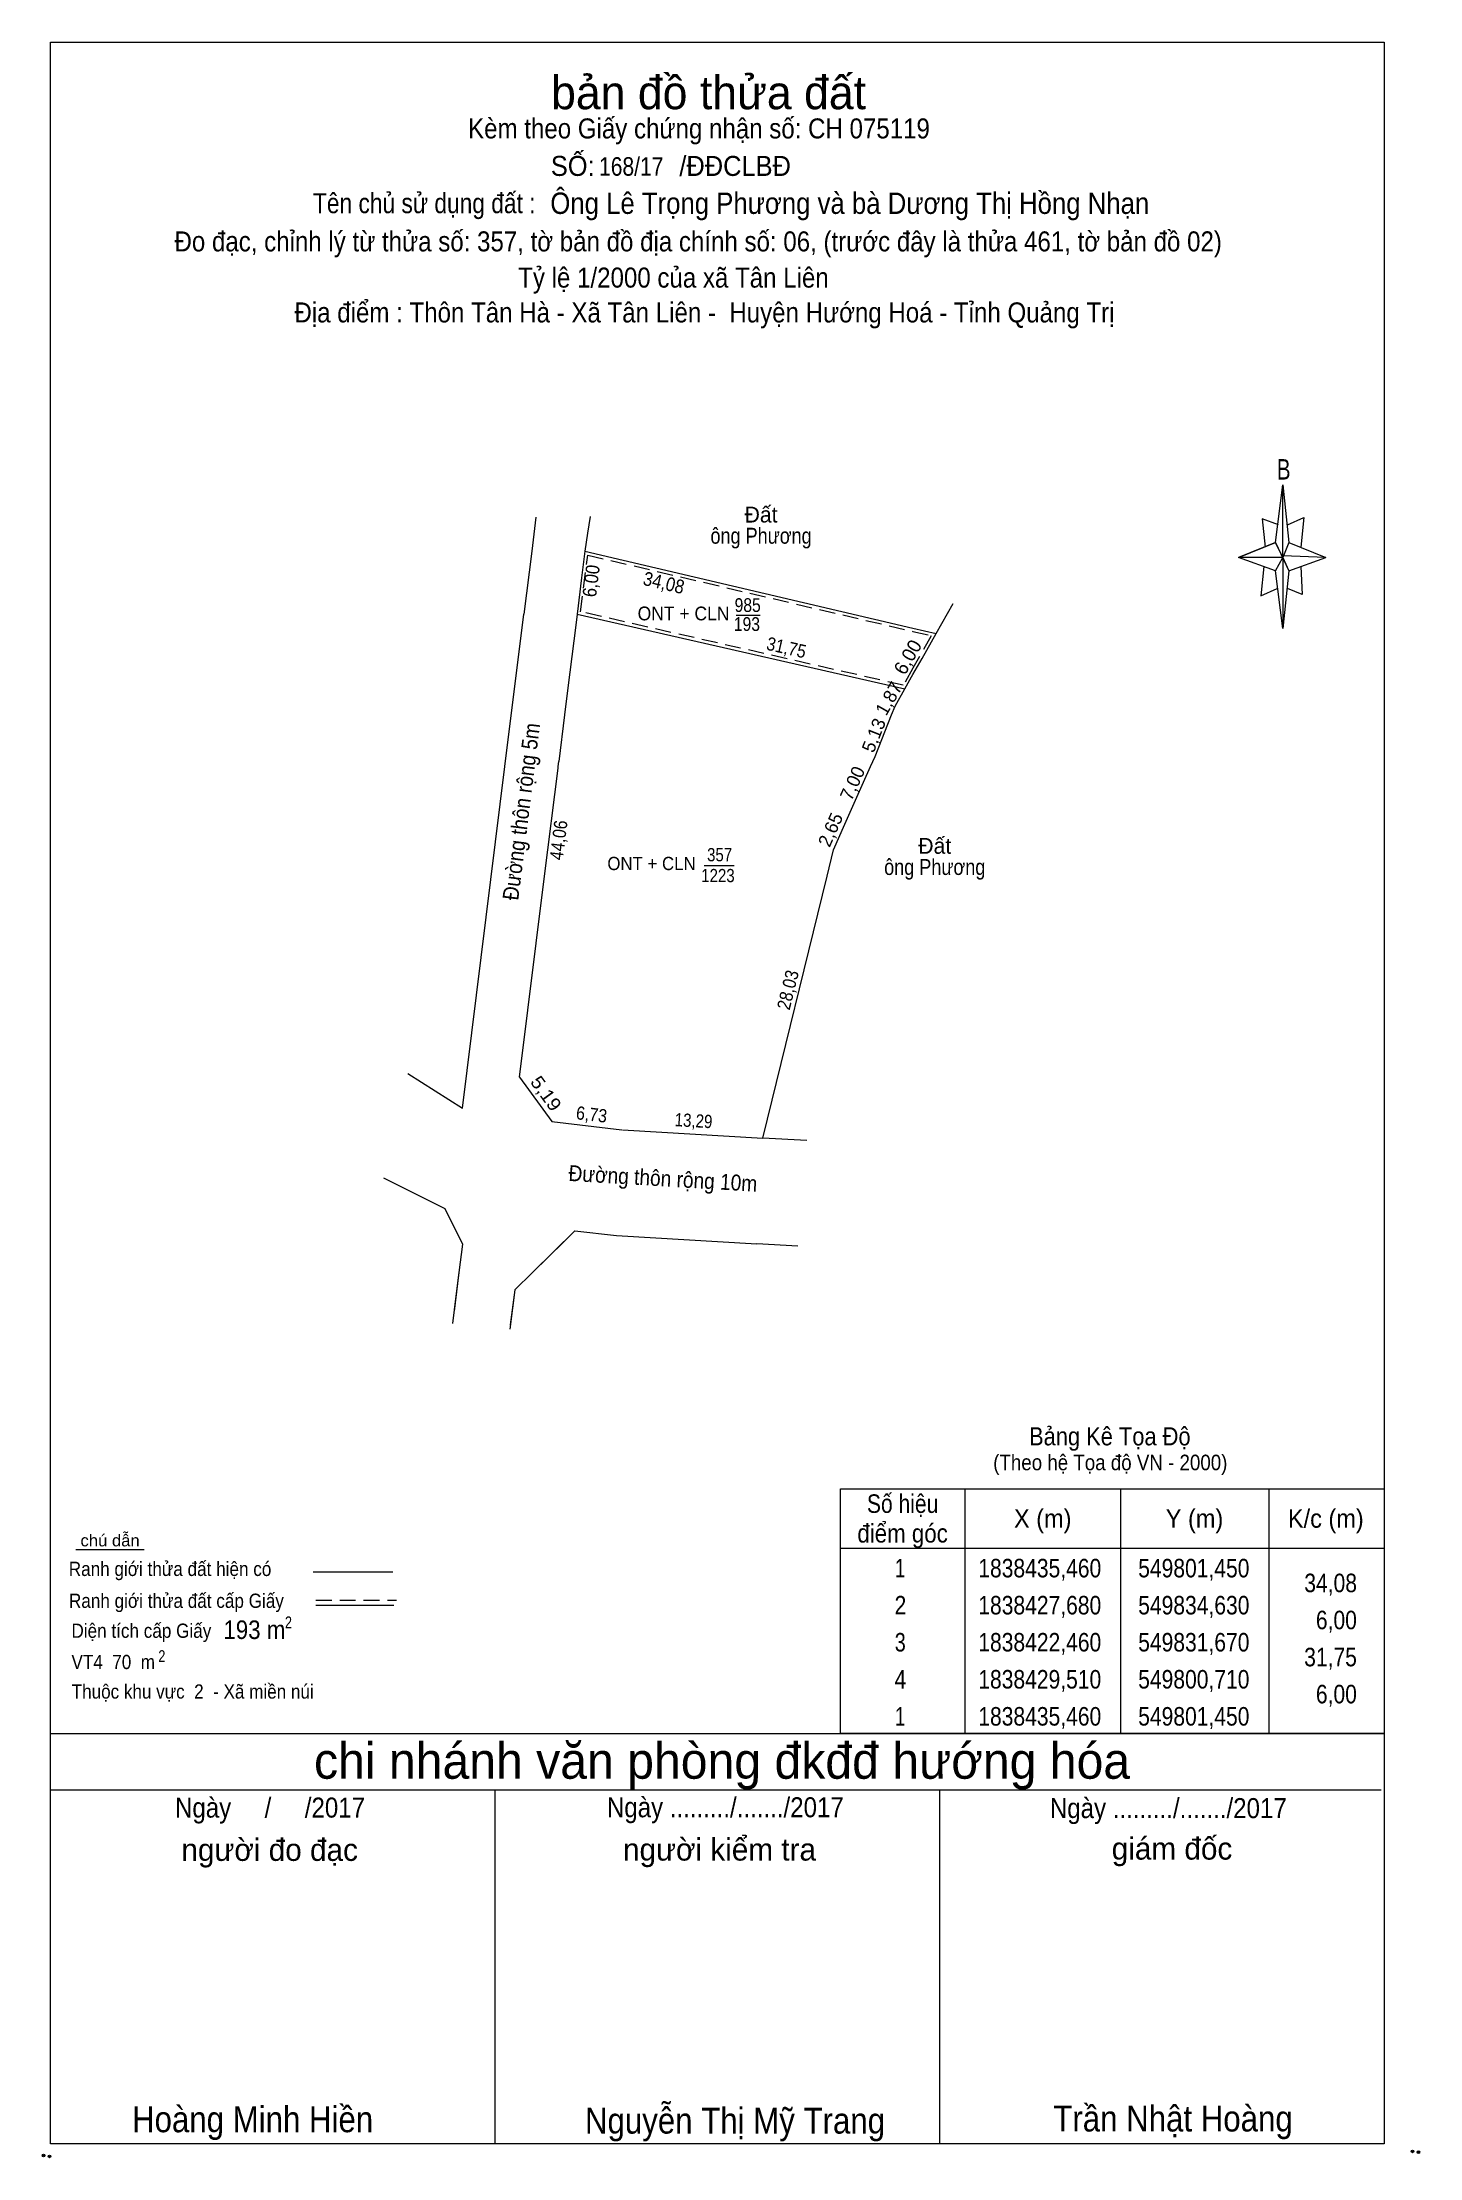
# Model space of a CAD drawing. Header units: metres. Extents: x 549361 to 550067, y 1838260 to 1838488.
# Drawn here: x 549750.2 to 549880.3, y 1838283.7 to 1838483.5 of the extents above; entities that cross this region are included whole.
import ezdxf
from ezdxf.enums import TextEntityAlignment as Align

# ---------------------------------------------------------------- set-up
doc = ezdxf.new("R2010")
doc.units = ezdxf.units.M
doc.header["$LTSCALE"] = 0.5
doc.header["$PDMODE"] = 32
doc.header["$PDSIZE"] = 0.25
doc.linetypes.add('DOTTED', pattern=[1.5, 0.3, -1.2])
doc.linetypes.add('MEDIUM_DASHED', pattern=[4.5, 3, -1.5])
for name, color, linetype, lineweight in [('1', 7, 'DOTTED', 13), ('15', 7, 'Continuous', 13), ('17', 7, 'Continuous', 13), ('18', 7, 'Continuous', 13), ('23', 7, 'Continuous', 13), ('63', 7, 'Continuous', 13)]:
    doc.layers.add(name, color=color, linetype=linetype, lineweight=lineweight)
doc.layers.add('60', color=7, linetype='Continuous')

msp = doc.modelspace()

# ---------------------------------------------------------------- texts
at = {"layer": '1'}
for s, height, width, p in [('193', 1.3, 0.85, (549816.755, 1838427.93)), ('ONT + CLN', 1.25, 0.95, (549807.74, 1838405.34)), ('357', 1.25, 0.85, (549814.175, 1838406.17)), ('1223', 1.25, 0.85, (549814.015, 1838404.2))]:
    msp.add_text(s, height=height, dxfattribs=dict(at, width=width)).set_placement(p, align=Align.CENTER)
at = {"layer": '15'}
for p in [(549818.09, 1838438.17), (549834.5, 1838406.88)]:
    msp.add_text('Đất', height=1.5, dxfattribs=at).set_placement(p, align=Align.CENTER)
at = {"layer": '15', "width": 0.85}
for p in [(549818.09, 1838436.17), (549834.5, 1838404.88)]:
    msp.add_text('ông Phương', height=1.5, dxfattribs=at).set_placement(p, align=Align.CENTER)
at = {"layer": '17'}
for s, height, p in [('bản đồ thửa đất', 3.15, (549813.13, 1838477.21)), ('chi nhánh văn phòng đkđđ hướng hóa', 3.402, (549814.405, 1838319.51)), ('người đo đạc', 2.1, (549771.665, 1838311.75)), ('người kiểm tra', 2.1, (549814.165, 1838311.78)), ('giám đốc', 2.1, (549856.915, 1838311.87))]:
    msp.add_text(s, height=height, dxfattribs=at).set_placement(p, align=Align.CENTER)
for s, height, width, p in [('Kèm theo Giấy chứng nhận số: CH 075119', 1.89, 0.9, (549812.225, 1838474.45)), ('SỐ:            /ĐĐCLBĐ', 1.89, 0.95, (549809.57, 1838470.91)), ('Tên chủ sử dụng đất :', 1.89, 0.85, (549786.27, 1838467.39)), ('Đo đạc, chỉnh lý từ thửa số: 357, tờ bản đồ địa chính số: 06, (trước đây là thửa 461, tờ bản đồ 02)', 1.89, 0.9, (549812.15, 1838463.78)), ('Tỷ lệ 1/2000 của xã Tân Liên', 1.89, 0.9, (549809.815, 1838460.36)), ('Địa điểm : Thôn Tân Hà - Xã Tân Liên -  Huyện Hướng Hoá - Tỉnh Quảng Trị ', 1.89, 0.9, (549813.06, 1838457.07)), ('B', 1.929, 0.75, (549867.47, 1838442.23)), ('Bảng Kê Tọa Độ', 1.715, 0.9, (549851.04, 1838351)), ('(Theo hệ Tọa độ VN - 2000)', 1.47, 0.9, (549851.085, 1838348.65)), ('chú dẫn', 1.12, 1.05, (549756.59, 1838341.46)), ('Ranh giới thửa đất hiện có ', 1.344, 0.9, (549762.48, 1838338.66)), ('Ranh giới thửa đất cấp Giấy', 1.344, 0.9, (549762.855, 1838335.65)), ('Diện tích cấp Giấy ', 1.344, 0.9, (549759.77, 1838332.82)), ('2', 1.12, 0.8, (549773.44, 1838333.72)), ('VT4  70  m ', 1.34, 0.9, (549757.11, 1838329.87)), ('2', 1.12, 0.8, (549761.48, 1838330.53)), ('Thuộc khu vực  2  - Xã miền núi', 1.34, 0.9, (549764.395, 1838327.08)), ('Ngày     /     /2017', 1.89, 0.9, (549771.7, 1838315.84)), ('Ngày ........./......./2017', 1.89, 0.9, (549814.715, 1838315.87)), ('Ngày ........./......./2017', 1.89, 0.9, (549856.565, 1838315.79)), ('Hoàng Minh Hiền', 2.45, 0.9, (549770.055, 1838286.12)), ('Nguyễn Thị Mỹ Trang', 2.45, 0.9, (549815.63, 1838285.99)), ('Trần Nhật Hoàng', 2.45, 0.9, (549857.01, 1838286.19))]:
    msp.add_text(s, height=height, dxfattribs=dict(at, width=width)).set_placement(p, align=Align.CENTER)
at = {"layer": '17', "width": 0.9}
msp.add_text('Ông Lê Trọng Phương và bà Dương Thị Hồng Nhạn', height=2.02, dxfattribs=at).set_placement((549798.18, 1838467.32))
at = {"layer": '18'}
for s, width, p in [('ONT + CLN', 0.95, (549810.765, 1838428.93)), ('985', 0.85, (549816.825, 1838429.72))]:
    msp.add_text(s, height=1.3, dxfattribs=dict(at, width=width)).set_placement(p, align=Align.CENTER)
at = {"layer": '60', "width": 0.85}
msp.add_text('168/17', height=1.75, dxfattribs=at).set_placement((549805.825, 1838470.93), align=Align.CENTER)
at = {"layer": '63'}
for s, height, rotation, width, p in [('6,00', 1.3, 82.911, 0.9, (549802.6809, 1838432.5748)), ('34,08', 1.3, 346.804, 0.9, (549808.7617, 1838431.85)), ('31,75', 1.25, 347.172, 0.9, (549820.3512, 1838425.7516)), ('Đường thôn rộng 5m', 1.5, 82.91, 0.9, (549796.1821, 1838410.7774)), ('44,06', 1.25, 82.92, 0.9, (549799.5826, 1838408.093)), ('28,03', 1.25, 76.232, 0.9, (549821.2298, 1838393.8763)), ('5,19', 1.25, 305.833, 1.1, (549797.2689, 1838383.8759)), ('6,73', 1.25, 353.34, 0.9, (549802.0125, 1838381.6427)), ('13,29', 1.25, 356.679, 0.85, (549811.6788, 1838381.0533)), ('Đường thôn rộng 10m', 1.5, 356.725, 0.9, (549808.7772, 1838375.4717))]:
    msp.add_text(s, height=height, rotation=rotation, dxfattribs=dict(at, width=width)).set_placement(p, align=Align.CENTER)
for s, height, rotation, p in [('6,00', 1.3, 60.445, (549832.5169, 1838425.1394)), ('1,87', 1.25, 60.559, (549830.7111, 1838421.2479)), ('5,13', 1.25, 68.385, (549829.3162, 1838417.8448)), ('7,00', 1.25, 65.963, (549827.2971, 1838413.2904)), ('2,65', 1.25, 66.147, (549825.2209, 1838408.8973))]:
    msp.add_text(s, height=height, rotation=rotation, dxfattribs=at).set_placement(p, align=Align.CENTER)
for s, width, p in [('Số hiệu', 0.85, (549831.465, 1838344.62)), ('X (m)', 0.95, (549844.7, 1838343.22)), ('Y (m)', 0.95, (549859.04, 1838343.22)), ('K/c (m)', 0.95, (549871.445, 1838343.22)), ('điểm góc', 0.9, (549831.46, 1838341.82)), (' 1', 0.75, (549830.98, 1838338.53)), ('1838435,460', 0.85, (549844.42, 1838338.53)), ('549801,450', 0.85, (549858.975, 1838338.53)), (' 2', 0.85, (549830.98, 1838335.03)), ('1838427,680', 0.85, (549844.42, 1838335.03)), ('549834,630', 0.85, (549858.975, 1838335.03)), ('193 m', 0.9, (549770.22, 1838332.71)), (' 3', 0.8, (549830.98, 1838331.53)), ('1838422,460', 0.85, (549844.42, 1838331.53)), ('549831,670', 0.85, (549858.975, 1838331.53)), (' 4', 0.85, (549830.975, 1838328.03)), ('1838429,510', 0.85, (549844.42, 1838328.03)), ('549800,710', 0.85, (549858.975, 1838328.03)), (' 1', 0.75, (549830.98, 1838324.53)), ('1838435,460', 0.85, (549844.42, 1838324.53)), ('549801,450', 0.85, (549858.975, 1838324.53))]:
    msp.add_text(s, height=1.75, dxfattribs=dict(at, width=width)).set_placement(p, align=Align.CENTER)
at = {"layer": '63', "width": 0.85}
for s, p in [('34,08', (549874.39, 1838337.13)), ('6,00', (549874.38, 1838333.63)), ('31,75', (549874.38, 1838330.13)), ('6,00', (549874.38, 1838326.63))]:
    msp.add_text(s, height=1.75, dxfattribs=at).set_placement(p, align=Align.RIGHT)

# ---------------------------------------------------------------- linework, layer by layer
at = {"layer": '1', "linetype": 'Continuous'}
for p, q in [((549801.45, 1838435.46), (549832.43, 1838428.2)), ((549832.43, 1838428.2), (549834.63, 1838427.68))]:
    msp.add_line(p, q, dxfattribs=at)
at = {"layer": '1', "linetype": 'MEDIUM_DASHED'}
for points in [[(549832.43, 1838424.41), (549831.52, 1838422.8), (549801.04, 1838429.74), (549801.71, 1838435.09), (549832.43, 1838427.89)], [(549832.43, 1838427.89), (549834.17, 1838427.48), (549832.43, 1838424.41)]]:
    msp.add_lwpolyline(points, dxfattribs=at)
at = {"layer": '15'}
for p, q in [((549799.85, 1838422.56), (549799.53, 1838419.99)), ((549799.53, 1838419.99), (549798.99, 1838415.61))]:
    msp.add_line(p, q, dxfattribs=at)
at = {"layer": '17'}
for p, q in [((549866.7, 1838436.27), (549867.4, 1838441.73)), ((549867.96, 1838436.27), (549871.46, 1838434.87)), ((549866.7, 1838433.61), (549863.2, 1838434.87)), ((549869.08, 1838434.03), (549869.22, 1838431.37)), ((549867.96, 1838433.61), (549867.4, 1838428.15)), ((549869.22, 1838431.37), (549867.82, 1838431.93)), ((549759.81, 1838341.14), (549753.36, 1838341.14)), ((549775.76, 1838339.05), (549783.29, 1838339.05)), ((549776.04, 1838335.92), (549783.4, 1838335.92)), ((549750.97, 1838323.79), (549876.97, 1838323.79)), ((549750.97, 1838318.47), (549876.69, 1838318.47)), ((549750.97, 1838318.47), (549876.69, 1838318.47)), ((549750.97, 1838318.47), (549876.69, 1838318.47)), ((549792.97, 1838285.01), (549792.97, 1838318.47)), ((549834.97, 1838285.01), (549834.97, 1838318.47))]:
    msp.add_line(p, q, dxfattribs=at)
at = {"layer": '17', "linetype": 'MEDIUM_DASHED'}
msp.add_line((549776.04, 1838336.37), (549783.66, 1838336.37), dxfattribs=at)
at = {"layer": '17'}
for points in [[(549750.97, 1838483.53), (549876.97, 1838483.53), (549876.97, 1838285.01), (549750.97, 1838285.01)], [(549867.4, 1838441.73), (549867.96, 1838436.27), (549867.4, 1838434.87)], [(549867.4, 1838434.87), (549863.2, 1838434.87), (549866.7, 1838436.27), (549867.96, 1838433.61), (549871.46, 1838434.87), (549867.4, 1838435.01)], [(549867.4, 1838434.87), (549867.4, 1838428.15), (549866.7, 1838433.61)]]:
    msp.add_lwpolyline(points, close=True, dxfattribs=at)
for points in [[(549866.98, 1838437.95), (549865.44, 1838438.51), (549865.72, 1838435.85)], [(549867.82, 1838437.95), (549869.36, 1838438.65), (549869.08, 1838435.85)], [(549867.4, 1838434.87), (549866.7, 1838436.27), (549863.2, 1838434.87)], [(549865.58, 1838434.03), (549865.3, 1838431.23), (549866.84, 1838431.93)], [(549867.4, 1838434.87), (549867.96, 1838433.61), (549871.46, 1838434.87)], [(549876.97, 1838285.01), (549750.97, 1838285.01), (549750.97, 1838318.47)]]:
    msp.add_lwpolyline(points, dxfattribs=at)
for p in [(549750.31, 1838283.92), (549879.63, 1838284.31), (549880.19, 1838284.23), (549750.87, 1838283.84)]:
    msp.add_point(p, dxfattribs=at)
at = {"layer": '18'}
for p, q in [((549796.82, 1838438.67), (549796.42, 1838435.45)), ((549796.42, 1838435.45), (549795.68, 1838429.5)), ((549834.63, 1838427.68), (549836.23, 1838430.51)), ((549834.63, 1838427.68), (549836.23, 1838430.51)), ((549834.63, 1838427.68), (549836.23, 1838430.51)), ((549815.73, 1838429.41), (549817.99, 1838429.41)), ((549833.3, 1838425.34), (549834.63, 1838427.68)), ((549832.43, 1838423.8), (549833.3, 1838425.34)), ((549830.75, 1838420.83), (549831.67, 1838422.46)), ((549832.31, 1838423.59), (549832.43, 1838423.8)), ((549797.64, 1838404.76), (549798.91, 1838414.97)), ((549826.01, 1838409.67), (549827.78, 1838413.64)), ((549824.94, 1838407.25), (549826.01, 1838409.67)), ((549795.28, 1838385.79), (549797.64, 1838404.76)), ((549784.73, 1838386.12), (549789.88, 1838382.84)), ((549805, 1838380.8), (549818.27, 1838380.03)), ((549782.43, 1838376.28), (549788.22, 1838373.38)), ((549800.5, 1838371.25), (549804.42, 1838370.82)), ((549804.42, 1838370.82), (549817.69, 1838370.05)), ((549821.56, 1838369.83), (549817.7, 1838370.05))]:
    msp.add_line(p, q, dxfattribs=at)
for points in [[(549801.93, 1838438.74), (549801.7, 1838437.16), (549801.45, 1838435.46)], [(549801.45, 1838435.46), (549801.14, 1838432.95), (549800.71, 1838429.51)], [(549789.88, 1838382.84), (549793.89, 1838415.12), (549795.68, 1838429.5)], [(549800.71, 1838429.51), (549800.58, 1838428.47), (549799.85, 1838422.56)], [(549800.71, 1838429.51), (549805.28, 1838428.47), (549831.67, 1838422.46), (549832.31, 1838423.59)], [(549828.86, 1838416.06), (549830.42, 1838419.99), (549830.75, 1838420.83)], [(549827.78, 1838413.64), (549828.44, 1838415.12), (549828.86, 1838416.06)], [(549798.91, 1838414.97), (549798.93, 1838415.12), (549798.99, 1838415.61)], [(549822.42, 1838379.79), (549818.27, 1838380.03), (549824.33, 1838404.76), (549824.94, 1838407.25)], [(549795.28, 1838385.79), (549798.32, 1838381.58), (549804.93, 1838380.8)]]:
    msp.add_lwpolyline(points, dxfattribs=at)
at = {"layer": '23'}
for p, q in [((549788.23, 1838373.38), (549789.88, 1838369.99)), ((549789.88, 1838369.99), (549789.55, 1838367.32)), ((549789.88, 1838369.99), (549789.55, 1838367.32)), ((549789.88, 1838369.99), (549789.55, 1838367.32)), ((549800.5, 1838371.25), (549796.5, 1838367.32)), ((549799.5, 1838370.27), (549796.5, 1838367.32)), ((549789.55, 1838367.32), (549788.94, 1838362.5)), ((549789.55, 1838367.32), (549789.09, 1838363.68)), ((549789.55, 1838367.32), (549789.11, 1838363.84))]:
    msp.add_line(p, q, dxfattribs=at)
for points in [[(549796.5, 1838367.32), (549794.84, 1838365.69), (549794.34, 1838361.98)], [(549796.5, 1838367.32), (549794.84, 1838365.69), (549794.4, 1838362.4)]]:
    msp.add_lwpolyline(points, dxfattribs=at)
at = {"layer": '63'}
for p, q in [((549812.72, 1838405.78), (549815.56, 1838405.78)), ((549837.35, 1838346.89), (549837.35, 1838323.79)), ((549852.05, 1838346.89), (549852.05, 1838323.79)), ((549866.05, 1838346.89), (549866.05, 1838323.79)), ((549825.59, 1838341.29), (549876.97, 1838341.29))]:
    msp.add_line(p, q, dxfattribs=at)
msp.add_lwpolyline([(549825.59, 1838346.89), (549876.97, 1838346.89), (549876.97, 1838323.79), (549825.59, 1838323.79)], close=True, dxfattribs=at)

msp.set_redraw_order([(e.dxf.handle, doc.entitydb.next_handle()) for e in msp.query("TEXT MTEXT ATTDEF DIMENSION ARC_DIMENSION")])  # texts and dimensions are drawn at this point

doc.saveas('drawing.dxf')
